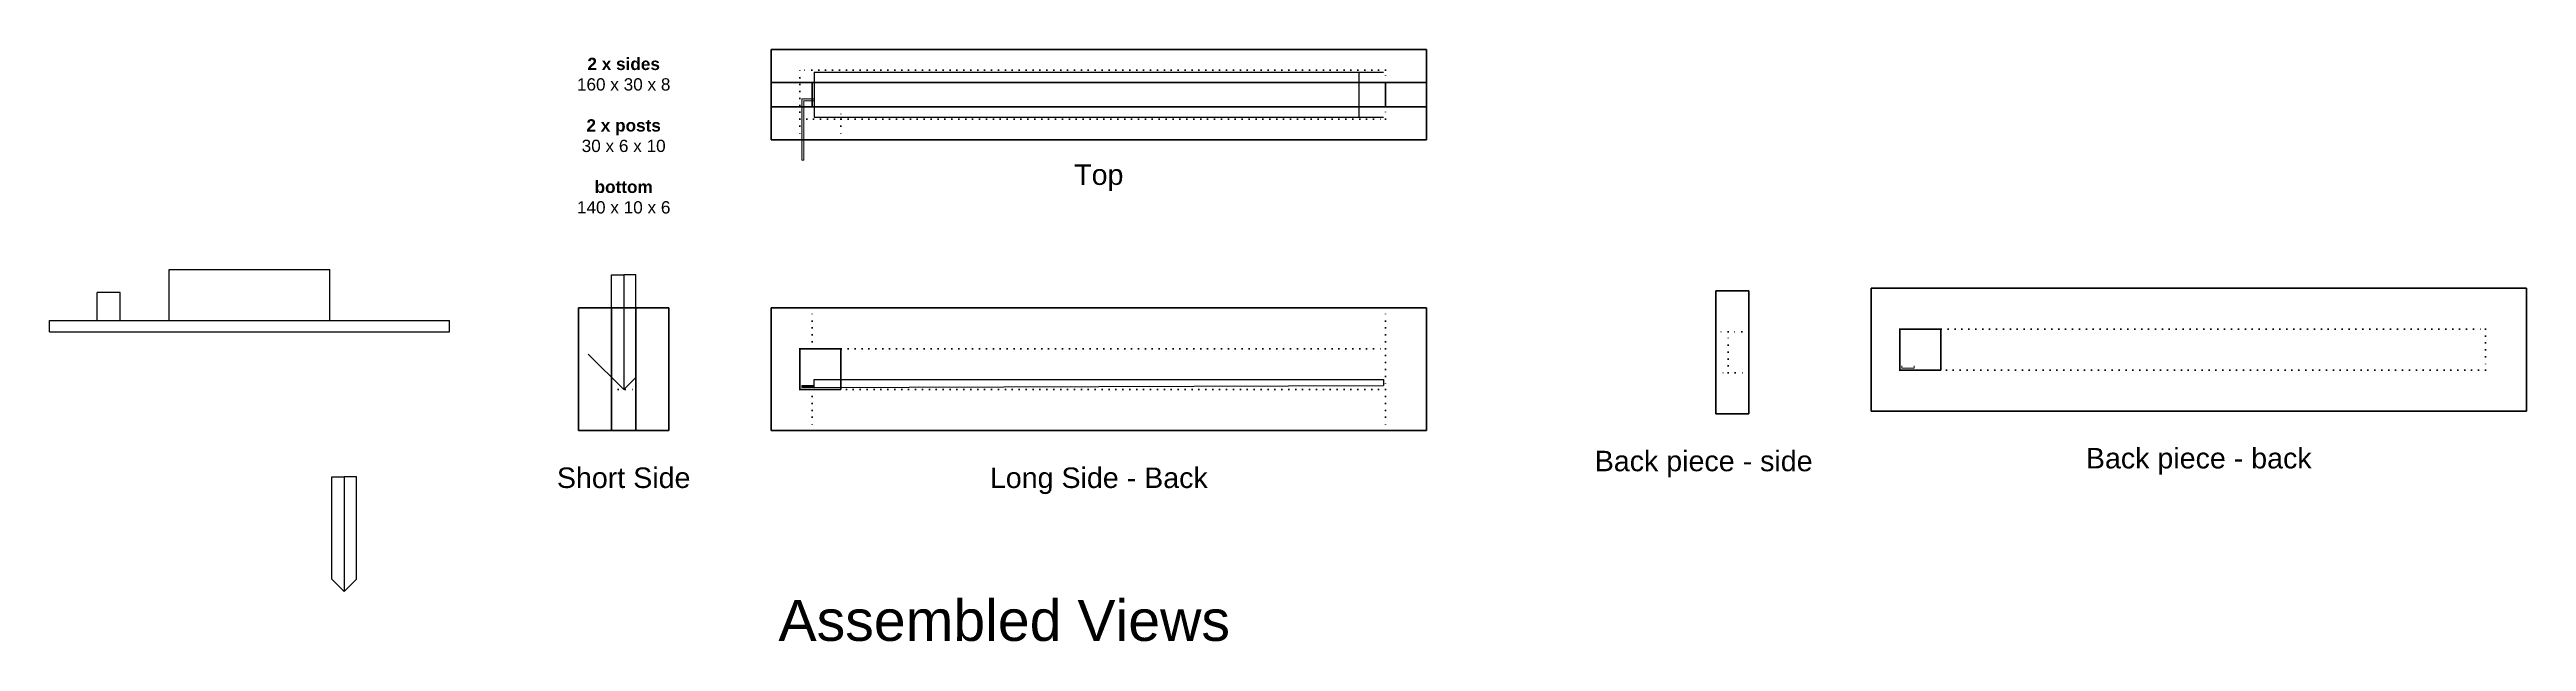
# Model space of a CAD drawing. Header units: millimetres. Extents: x -66 to 539, y -23 to 121.
import ezdxf

# ---------------------------------------------------------------- set-up
doc = ezdxf.new("R2010")
doc.units = ezdxf.units.MM
doc.linetypes.add('DOT2', pattern=[3.175, 0, -3.175])
doc.layers.get('0').update_dxf_attribs({"color": 18, "lineweight": 70, "true_color": 0x000000})
doc.layers.add('Dimensions', color=5, linetype='Continuous', lineweight=40)
doc.layers.add('LED Strip ... LED Wires', color=6, linetype='Continuous', lineweight=5)
for name, color, linetype, lineweight, true_color in [('Hidden', 8, 'DOT2', 70, 0x707077), ('Labels', 96, 'Continuous', 50, 0x008000), ('LED Strip', 212, 'Continuous', 30, 0xc909cc), ('Panel', 132, 'Continuous', 25, 0x0ccdcf)]:
    doc.layers.add(name, color=color, linetype=linetype, lineweight=lineweight, true_color=true_color)
doc.styles.add('textstyle3', font='Arial.ttf')

msp = doc.modelspace()

# ---------------------------------------------------------------- hatches: boundary and pattern name
at = {"layer": 'LED Strip ... LED Wires', "transparency": 33554687}
h = msp.add_hatch(dxfattribs=at)
h.set_pattern_fill('HEX', color=256, scale=0.01, style=0, pattern_type=0)
h.paths.add_polyline_path([(118, 94), (117.5, 94), (117.5, 109), (120.5, 109), (120.5, 108.5), (118, 108.5)], flags=0)
h = msp.add_hatch(dxfattribs=at)
h.set_pattern_fill('HEX', color=256, scale=0.01, style=0, pattern_type=0)
h.paths.add_polyline_path([(120.5, 38.5), (120.5, 39), (117.5, 39), (117.5, 38.5)], flags=0)

# ---------------------------------------------------------------- linework, layer by layer
for p, q in [((270, 121), (110, 121)), ((110, 121), (110, 113)), ((270, 121), (270, 113)), ((110, 113), (270, 113)), ((110, 113), (110, 107)), ((120, 113), (120, 107)), ((260, 113), (260, 107)), ((270, 113), (270, 107)), ((110, 107), (270, 107)), ((110, 107), (110, 99)), ((270, 107), (270, 99)), ((110, 99), (270, 99)), ((340.66, 62.09), (348.66, 62.09)), ((340.66, 62.09), (340.66, 32.09)), ((348.66, 62.09), (348.66, 32.09)), ((378.53, 62.78), (538.53, 62.78)), ((378.53, 62.78), (378.53, 32.78)), ((538.53, 62.78), (538.53, 32.78)), ((71, 58), (63, 58)), ((63, 58), (63, 28)), ((71, 58), (71, 28)), ((71, 58), (77, 58)), ((77, 58), (85, 58)), ((77, 58), (77, 28)), ((85, 58), (85, 28)), ((110, 58), (270, 58)), ((110, 58), (110, 28)), ((270, 58), (270, 28)), ((395.53, 52.78), (385.53, 52.78)), ((385.53, 52.78), (385.53, 42.78)), ((395.53, 42.78), (395.53, 52.78)), ((127, 48), (117, 48)), ((117, 48), (117, 38)), ((127, 38), (127, 48)), ((385.53, 42.78), (395.53, 42.78)), ((117, 38), (127, 38)), ((348.66, 32.09), (340.66, 32.09)), ((538.53, 32.78), (378.53, 32.78)), ((63, 28), (71, 28)), ((71, 28), (77, 28)), ((85, 28), (77, 28)), ((270, 28), (110, 28))]:
    msp.add_line(p, q)
at = {"layer": 'Hidden', "ltscale": 0.5}
for p, q in [((117, 104), (117, 116)), ((260, 116), (117, 116)), ((260, 113), (260, 116)), ((117, 104), (260, 104)), ((117, 104), (117, 99)), ((127, 107), (127, 104)), ((127, 104), (127, 99)), ((260, 104), (260, 107)), ((120, 48), (120, 58)), ((260, 48), (260, 58)), ((343.66, 52.09), (340.66, 52.09)), ((343.66, 42.09), (343.66, 52.09)), ((348.66, 52.09), (343.66, 52.09)), ((348.66, 42.09), (348.66, 50.09)), ((385.53, 52.78), (528.53, 52.78)), ((385.53, 42.78), (385.53, 52.78)), ((528.53, 52.78), (528.53, 42.78)), ((85, 38), (85, 46)), ((117, 48), (260, 48)), ((117, 38), (117, 48)), ((260, 48), (260, 38)), ((528.53, 42.78), (385.53, 42.78)), ((71, 38), (77, 38)), ((260, 38), (117, 38)), ((120, 38), (120, 28)), ((260, 38), (260, 28)), ((340.66, 42.09), (343.66, 42.09)), ((343.66, 42.09), (348.66, 42.09))]:
    msp.add_line(p, q, dxfattribs=at)
at = {"layer": 'LED Strip'}
for p, q in [((120.5, 115.5), (120.5, 104.5)), ((120.5, 115.5), (259.5, 115.5)), ((253.5, 115.5), (253.5, 104.5)), ((120.5, 104.5), (259.5, 104.5)), ((-36.96, 67.33), (2.24, 67.33)), ((-36.96, 54.85), (-36.96, 67.33)), ((2.24, 54.85), (2.24, 67.33)), ((-54.56, 54.85), (-54.56, 61.73)), ((-48.96, 61.73), (-54.56, 61.73)), ((-48.96, 54.85), (-48.96, 61.73)), ((-66.16, 54.85), (31.44, 54.85)), ((-66.16, 52.13), (-66.16, 54.85)), ((31.44, 52.13), (31.44, 54.85)), ((-66.16, 52.13), (31.44, 52.13)), ((74, 38), (65.37, 46.63)), ((120.5, 38.5), (120.5, 40.5)), ((120.5, 40.5), (259.5, 40.5)), ((120.5, 38.5), (259.5, 39)), ((259.5, 40.5), (259.5, 39))]:
    msp.add_line(p, q, dxfattribs=at)
at = {"layer": 'LED Strip ... LED Wires'}
for p, q in [((120.5, 109), (117.5, 109)), ((117.5, 109), (117.5, 94)), ((120.5, 109), (120.5, 108.5)), ((120.5, 108.5), (118, 108.5)), ((118, 108.5), (118, 94)), ((118, 94), (117.5, 94)), ((386.03, 43.78), (386.03, 43.28)), ((386.03, 43.28), (389.03, 43.28)), ((389.03, 43.28), (389.03, 43.78)), ((120.5, 39), (117.5, 39)), ((117.5, 39), (117.5, 38.5)), ((117.5, 38.5), (120.5, 38.5)), ((120.5, 38.5), (120.5, 39))]:
    msp.add_line(p, q, dxfattribs=at)
at = {"layer": 'Panel'}
for p, q in [((71, 41), (71, 66)), ((71, 66), (74, 66)), ((74, 66), (74, 38)), ((77, 66), (74, 66)), ((77, 41), (77, 66)), ((74, 38), (77, 41)), ((2.77, -8.24), (2.77, 16.76)), ((2.77, 16.76), (5.77, 16.76)), ((5.77, 16.76), (5.77, -11.24)), ((8.77, 16.76), (5.77, 16.76)), ((8.77, -8.24), (8.77, 16.76)), ((5.77, -11.24), (2.77, -8.24)), ((5.77, -11.24), (8.77, -8.24))]:
    msp.add_line(p, q, dxfattribs=at)

# ---------------------------------------------------------------- texts
at = {"layer": 'Dimensions', "insert": (74, 119), "char_height": 1, "attachment_point": 2, "style": 'textstyle3'}
msp.add_mtext('\\fArial|b1|i0|c0|p0;\\H3;2 x sides\\P\\fArial|b0|i0|c0|p0;160 x 30 x 8\\P\\P\\fArial|b1|i0|c0|p0;2 x posts\\P\\fArial|b0|i0|c0|p0;30 x 6 x 10\\P\\P\\fArial|b1|i0|c0|p0;bottom\\P\\fArial|b0|i0|c0|p0;140 x 10 x 6\\P\\P', dxfattribs=at)
at = {"layer": 'Labels', "char_height": 1, "style": 'textstyle3'}
for s, insert, attachment_point in [('\\H5;Top', (190, 92.97), 2), ('\\H5;Short Side', (74, 19), 2), ('\\H5;Long Side - Back', (190, 19), 2), ('\\H5;Back piece - side', (337.66, 23.09), 2), ('\\H5;Back piece - back', (458.53, 23.78), 2), ('\\H10;Assembled Views', (166.91, -18.38), 5)]:
    msp.add_mtext(s, dxfattribs=dict(at, insert=insert, attachment_point=attachment_point))

doc.saveas('drawing.dxf')
